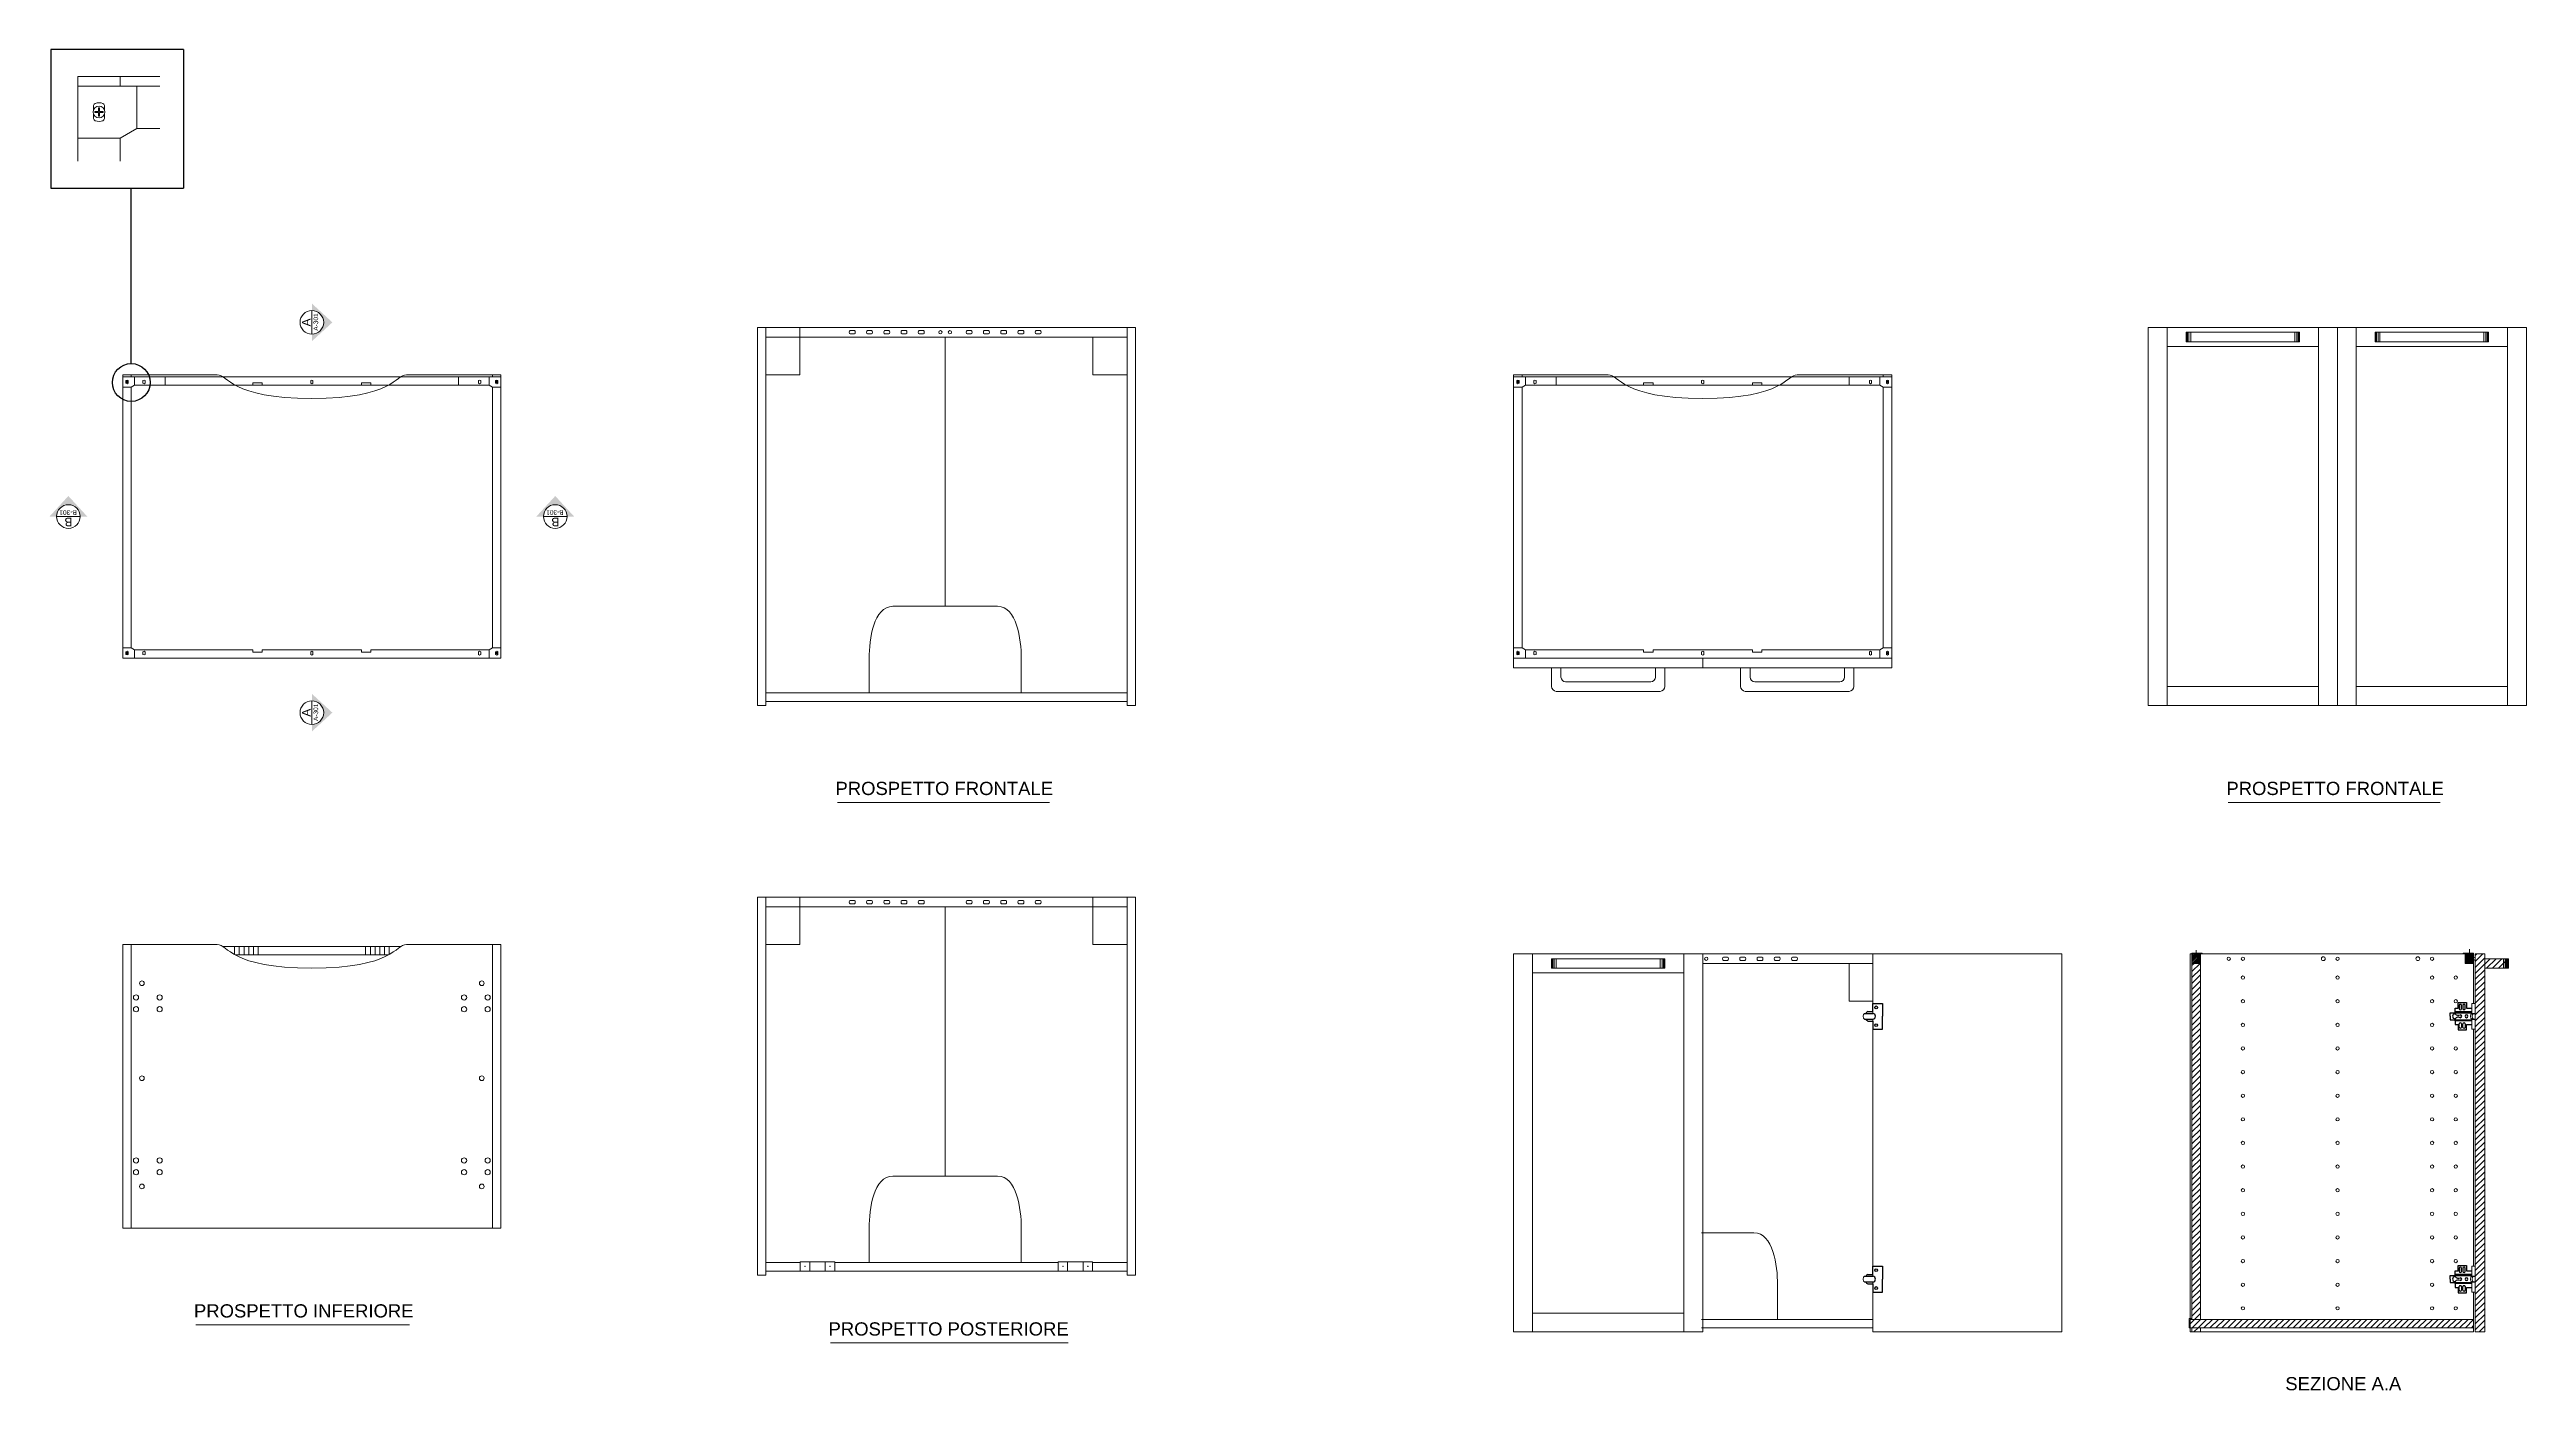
# Model space of a CAD drawing. Header units: millimetres. Extents: x 1472 to 2868, y 139 to 621.
# Drawn here: x 2344 to 2868, y 338 to 621 of the extents above; entities that cross this region are included whole.
import ezdxf
from ezdxf.enums import TextEntityAlignment as Align

# ---------------------------------------------------------------- set-up
doc = ezdxf.new("R2010")
doc.units = ezdxf.units.MM
doc.linetypes.add('CENTERX2', pattern=[4, 2.5, -0.5, 0.5, -0.5])
for name, color, linetype, lineweight in [('A-FURN', 8, 'Continuous', 18), ('ante', 9, 'Continuous', 18), ('G-ANNO-DIM', 3, 'Continuous', 18), ('maniglie', 5, 'Continuous', 18), ('meccanismi', 4, 'Continuous', 18), ('viti', 2, 'Continuous', 18)]:
    doc.layers.add(name, color=color, linetype=linetype, lineweight=lineweight)
doc.layers.add('ingrandimenti', color=6, linetype='Continuous')
doc.styles.add('ARIAL', font='arial.ttf')
doc.styles.add('underline', font='arial.ttf')
pattern_1 = [(225, (4701.11565, -2474.8769), (0.62861793, -0.62861793), [])]
pattern_2 = [(225, (4701.11565, -2474.87692), (0.170624866, -0.170624866), [])]

msp = doc.modelspace()

# ---------------------------------------------------------------- texts
at = {"layer": 'G-ANNO-DIM', "style": 'underline'}
for s, p in [('PROSPETTO FRONTALE', (2510.18, 463.68)), ('PROSPETTO FRONTALE', (2804.44, 463.68)), ('PROSPETTO INFERIORE', (2374.47, 353.1)), ('PROSPETTO POSTERIORE', (2508.72, 349.28)), ('SEZIONE A.A', (2816.91, 337.69))]:
    msp.add_text(s, height=2.7972, dxfattribs=at).set_placement(p)

# ---------------------------------------------------------------- blocks, each defined once
blk = doc.blocks.new('section plan')
h = blk.add_hatch(color=256)
h.dxf.hatch_style = 1
h.paths.add_polyline_path([(56.9, 0.3), (46.3, 0.3, -1), (10.7, 0.3), (0.1, 0.3), (28.5, -30.6)])
blk.add_line((46.3, 0.3), (10.7, 0.3))
blk.add_circle((28.5, 0.3), 17.8)
at = {"style": 'ARIAL'}
for tag, height, p in [('A', 13, (28.4, 8.6)), ('A-301', 7, (29, -5.7))]:
    blk.add_attdef(tag, text='', height=height, dxfattribs=at).set_placement(p, align=Align.MIDDLE_CENTER)
blk = doc.blocks.new('buchi')
at = {"layer": 'meccanismi'}
for p, q in [((2908.12, 1714.86), (2908.12, 1715.76)), ((2908.82, 1715.76), (2908.82, 1714.86))]:
    blk.add_line(p, q, dxfattribs=at)
for points in [[(2908.82, 1715.76), (2908.82, 1716), (2908.12, 1716), (2908.12, 1715.76)], [(2908.12, 1714.86), (2908.12, 1714.63), (2908.82, 1714.63), (2908.82, 1714.86)]]:
    blk.add_open_spline(points, degree=3, dxfattribs=at)

# ---------------------------------------------------------------- hatches: boundary and pattern name
at = {"layer": 'A-FURN'}
h = msp.add_hatch(dxfattribs=at)
h.set_pattern_fill('ANSI31', color=256, scale=0.28, angle=180)
h.set_pattern_definition(pattern_1)
h.paths.add_polyline_path([(2797.15, 428.04), (2797.15, 352.71), (2798.95, 352.71), (2798.95, 428.04)])
h = msp.add_hatch(dxfattribs=at)
h.set_pattern_fill('ANSI31', color=256, scale=0.28, angle=180)
h.set_pattern_definition(pattern_1)
h.paths.add_polyline_path([(2796.75, 352.71), (2796.75, 350.91), (2856.75, 350.91), (2856.75, 352.71)])
h = msp.add_hatch(dxfattribs=at)
h.set_pattern_fill('ANSI31', color=256, scale=0.28, angle=180)
h.set_pattern_definition(pattern_1)
h.paths.add_polyline_path([(2797.15, 350.91), (2797.15, 350.04), (2798.95, 350.04), (2798.95, 350.91)])
at = {"layer": 'ante'}
h = msp.add_hatch(dxfattribs=at)
h.set_pattern_fill('ANSI31', color=256, scale=0.28)
h.set_pattern_definition([(45, (-269.0865, -138.0032), (-0.62861793, 0.62861793), [])])
h.paths.add_polyline_path([(2859.1, 430.04), (2857.1, 430.04), (2857.1, 350.04), (2859.1, 350.04)])
at = {"layer": 'maniglie'}
h = msp.add_hatch(dxfattribs=at)
h.set_pattern_fill('ANSI31', color=256, scale=0.28)
h.set_pattern_definition([(45, (-274.0865, -138.0032), (-0.62861793, 0.62861793), [])])
h.paths.add_polyline_path([(2863.4, 429.04), (2863.1, 429.04), (2863.1, 427.04), (2863.3, 427.04), (2863.4, 427.04)])
h.paths.add_polyline_path([(2863.65, 429.04), (2863.4, 429.04), (2863.4, 427.04), (2863.65, 427.04)])
h.paths.add_polyline_path([(2863.85, 429.04), (2863.65, 429.04), (2863.65, 427.04), (2863.85, 427.04)])
h.paths.add_polyline_path([(2864, 429.04), (2863.85, 429.04), (2863.85, 427.04), (2864, 427.04)])
h.paths.add_polyline_path([(2864.1, 429.04), (2864, 429.04), (2864, 427.04), (2864.1, 427.04)])
h.paths.add_polyline_path([(2859.1, 429.04), (2859.1, 427.04), (2863.1, 427.04), (2863.1, 429.04)])
at = {"layer": 'meccanismi'}
h = msp.add_hatch(dxfattribs=at)
h.set_pattern_fill('ANSI31', color=256, scale=0.076, angle=180)
h.set_pattern_definition(pattern_2)
h.paths.add_polyline_path([(2797.15, 430.04), (2797.15, 428.04), (2798.95, 428.04), (2798.95, 430.04)])
h.paths.add_polyline_path([(2797.15, 430.24), (2797.15, 430.04), (2798.95, 430.04), (2799.35, 430.04), (2799.35, 430.24)])
h = msp.add_hatch(dxfattribs=at)
h.set_pattern_fill('ANSI31', color=256, scale=0.076, angle=180)
h.set_pattern_definition(pattern_2)
h.paths.add_polyline_path([(2854.95, 430.04), (2854.95, 428.04), (2856.75, 428.04), (2856.75, 430.04)])
h.paths.add_polyline_path([(2854.55, 430.24), (2854.55, 430.04), (2856.75, 430.04), (2856.75, 430.24)])

# ---------------------------------------------------------------- linework, layer by layer
at = {"color": 4}
for p, q in [((2729.66, 417.86), (2729.66, 419.59)), ((2729.66, 419.59), (2731.66, 419.59)), ((2731.66, 419.59), (2731.66, 416.85)), ((2727.87, 417.45), (2729.61, 417.45)), ((2727.87, 416.25), (2729.61, 416.25)), ((2728.56, 417.86), (2729.66, 417.86)), ((2728.56, 415.84), (2729.66, 415.84)), ((2729.66, 415.84), (2729.66, 414.11)), ((2729.66, 414.11), (2731.66, 414.11)), ((2731.66, 414.11), (2731.66, 416.85)), ((2851.75, 417.59), (2856.39, 417.59)), ((2851.75, 416.85), (2851.75, 417.59)), ((2851.75, 416.85), (2851.75, 416.11)), ((2851.75, 416.11), (2856.39, 416.11)), ((2856.39, 417.45), (2857.1, 417.45)), ((2856.39, 416.25), (2857.1, 416.25)), ((2727.87, 361.83), (2729.61, 361.83)), ((2728.56, 362.23), (2729.66, 362.23)), ((2729.66, 362.23), (2729.66, 363.97)), ((2729.66, 363.97), (2731.66, 363.97)), ((2731.66, 363.97), (2731.66, 361.22)), ((2851.75, 361.97), (2856.39, 361.97)), ((2851.75, 361.22), (2851.75, 361.97)), ((2856.39, 361.83), (2857.1, 361.83)), ((2727.87, 360.62), (2729.61, 360.62)), ((2728.56, 360.21), (2729.66, 360.21)), ((2729.66, 360.21), (2729.66, 358.48)), ((2729.66, 358.48), (2731.66, 358.48)), ((2731.66, 358.48), (2731.66, 361.22)), ((2851.75, 361.22), (2851.75, 360.48)), ((2851.75, 360.48), (2856.39, 360.48)), ((2856.39, 360.62), (2857.1, 360.62))]:
    msp.add_line(p, q, dxfattribs=at)
for points in [[(2853.46, 418.59), (2853.46, 419.75), (2855.22, 419.75), (2855.22, 418.59)], [(2852.81, 417.37), (2852.81, 418.59), (2853.46, 418.59)], [(2856.39, 417.8), (2852.81, 417.8), (2852.81, 417.37)], [(2852.81, 416.33), (2852.81, 415.11), (2853.46, 415.11)], [(2856.39, 415.9), (2852.81, 415.9), (2852.81, 416.33)], [(2853.46, 415.11), (2853.46, 413.95), (2855.22, 413.95), (2855.22, 415.11)], [(2853.69, 419.18), (2853.69, 418.43)], [(2853.69, 414.52), (2853.69, 415.27)], [(2854.16, 418.43), (2854.16, 419.18)], [(2854.16, 415.27), (2854.16, 414.52)], [(2854.48, 419.19), (2854.48, 418.44)], [(2854.48, 414.51), (2854.48, 415.26)], [(2854.95, 418.44), (2854.95, 419.19)], [(2854.95, 415.26), (2854.95, 414.51)], [(2855.22, 418.59), (2856.39, 418.59)], [(2855.22, 415.11), (2856.39, 415.11)], [(2852.81, 361.75), (2852.81, 362.96), (2853.46, 362.96)], [(2856.39, 362.18), (2852.81, 362.18), (2852.81, 361.75)], [(2853.46, 362.96), (2853.46, 364.13), (2855.22, 364.13), (2855.22, 362.96)], [(2853.69, 363.55), (2853.69, 362.8)], [(2854.16, 362.8), (2854.16, 363.55)], [(2854.48, 363.56), (2854.48, 362.81)], [(2854.95, 362.81), (2854.95, 363.56)], [(2855.22, 362.96), (2856.39, 362.96)], [(2852.81, 360.7), (2852.81, 359.48), (2853.46, 359.48)], [(2856.39, 360.27), (2852.81, 360.27), (2852.81, 360.7)], [(2853.46, 359.48), (2853.46, 358.32), (2855.22, 358.32), (2855.22, 359.48)], [(2853.69, 358.89), (2853.69, 359.64)], [(2854.16, 359.64), (2854.16, 358.89)], [(2854.48, 358.88), (2854.48, 359.64)], [(2854.95, 359.64), (2854.95, 358.88)], [(2855.22, 359.48), (2856.39, 359.48)]]:
    msp.add_lwpolyline(points, dxfattribs=at)
for centre in [(2730.35, 418.73), (2730.35, 414.97), (2730.35, 363.1), (2730.35, 359.34)]:
    msp.add_circle(centre, 0.3, dxfattribs=at)
for centre, radius, start, end in [((2853.93, 419.12), 0.244, 13.7815, 166.2185), ((2854.71, 419.13), 0.244, 13.7815, 166.2185), ((2729.19, 416.86), 1.18, 122.3859, 149.8981), ((2729.19, 416.84), 1.18, 210.1019, 237.6141), ((2729.61, 416.85), 0.602, 270, 90), ((2852.81, 416.85), 0.523, 90, 180), ((2852.81, 416.85), 0.523, 180, 270), ((2853.51, 417.96), 0.908, 219.9653, 297.4089), ((2853.51, 415.74), 0.908, 62.5911, 140.0347), ((2853.93, 418.49), 0.244, 193.7815, 346.2185), ((2853.93, 415.21), 0.244, 13.7815, 166.2185), ((2853.93, 414.58), 0.244, 193.7815, 346.2185), ((2853.92, 416.85), 0.3, 0, 90), ((2853.92, 416.85), 0.3, 270, 0), ((2854.71, 418.5), 0.244, 193.7815, 346.2185), ((2854.71, 415.2), 0.244, 13.7815, 166.2185), ((2854.71, 414.57), 0.244, 193.7815, 346.2185), ((2855.25, 416.85), 0.3, 0, 180), ((2855.25, 416.85), 0.3, 0, 180), ((2855.25, 416.85), 0.3, 180, 0), ((2855.25, 416.85), 0.3, 180, 0), ((2729.19, 361.23), 1.18, 122.3859, 149.8981), ((2729.61, 361.22), 0.602, 270, 90), ((2852.81, 361.22), 0.523, 90, 180), ((2853.51, 362.33), 0.908, 219.9653, 297.4089), ((2853.93, 363.5), 0.244, 13.7815, 166.2185), ((2853.93, 362.86), 0.244, 193.7815, 346.2185), ((2854.71, 363.5), 0.244, 13.7815, 166.2185), ((2854.71, 362.87), 0.244, 193.7815, 346.2185), ((2729.19, 361.21), 1.18, 210.1019, 237.6141), ((2852.81, 361.22), 0.523, 180, 270), ((2853.51, 360.12), 0.908, 62.5911, 140.0347), ((2853.93, 359.59), 0.244, 13.7815, 166.2185), ((2853.93, 358.95), 0.244, 193.7815, 346.2185), ((2853.92, 361.22), 0.3, 0, 90), ((2853.92, 361.22), 0.3, 270, 0), ((2854.71, 359.58), 0.244, 13.7815, 166.2185), ((2854.71, 358.94), 0.244, 193.7815, 346.2185), ((2855.25, 361.22), 0.3, 0, 180), ((2855.25, 361.22), 0.3, 0, 180), ((2855.25, 361.22), 0.3, 180, 0), ((2855.25, 361.22), 0.3, 180, 0)]:
    msp.add_arc(centre, radius, start, end, dxfattribs=at)
at = {"layer": 'A-FURN'}
for p, q in [((2349.88, 615.74), (2349.88, 597.86)), ((2358.88, 615.74), (2349.88, 615.74)), ((2358.88, 615.74), (2367.27, 615.74)), ((2358.88, 613.74), (2358.88, 615.74)), ((2367.27, 613.74), (2358.88, 613.74)), ((2358.88, 597.86), (2358.88, 602.74)), ((2367.27, 604.74), (2362.38, 604.74)), ((2493.66, 562.62), (2493.66, 482.62)), ((2495.46, 482.62), (2495.46, 562.62)), ((2502.66, 562.62), (2502.66, 552.62)), ((2571.86, 482.62), (2571.86, 562.62)), ((2573.66, 482.62), (2573.66, 562.62)), ((2787.92, 562.62), (2787.92, 482.62)), ((2867.92, 482.62), (2867.92, 562.62)), ((2359.41, 552.62), (2359.41, 492.62)), ((2361.21, 552.62), (2359.41, 552.62)), ((2361.21, 552.62), (2379.41, 552.62)), ((2361.21, 552.22), (2361.21, 552.62)), ((2380.55, 552.22), (2361.21, 552.22)), ((2383.21, 550.42), (2361.91, 550.42)), ((2436.91, 550.42), (2415.61, 550.42)), ((2437.61, 552.22), (2418.26, 552.22)), ((2419.41, 552.62), (2437.61, 552.62)), ((2439.41, 552.62), (2437.61, 552.62)), ((2437.61, 552.22), (2437.61, 552.62)), ((2439.41, 492.62), (2439.41, 552.62)), ((2502.66, 552.62), (2495.46, 552.62)), ((2653.66, 552.62), (2653.66, 492.62)), ((2655.46, 552.62), (2653.66, 552.62)), ((2655.46, 552.62), (2673.66, 552.62)), ((2655.46, 552.22), (2655.46, 552.62)), ((2674.81, 552.22), (2655.46, 552.22)), ((2677.46, 550.42), (2656.16, 550.42)), ((2731.16, 550.42), (2709.86, 550.42)), ((2731.86, 552.22), (2712.52, 552.22)), ((2713.66, 552.62), (2731.86, 552.62)), ((2731.86, 552.22), (2731.86, 552.62)), ((2733.66, 552.62), (2731.86, 552.62)), ((2733.66, 492.62), (2733.66, 552.62)), ((2361.21, 494.82), (2361.21, 550.02)), ((2437.61, 494.82), (2437.61, 550.02)), ((2655.46, 494.82), (2655.46, 550.02)), ((2731.86, 494.82), (2731.86, 550.02)), ((2522.32, 503.62), (2544.49, 503.62)), ((2437.61, 492.62), (2361.41, 492.62)), ((2517.32, 485.29), (2517.32, 492.62)), ((2549.49, 492.62), (2549.49, 485.29)), ((2731.86, 492.62), (2655.66, 492.62)), ((2493.66, 482.62), (2495.46, 482.62)), ((2495.46, 485.29), (2571.86, 485.29)), ((2495.46, 485.29), (2517.32, 485.29)), ((2571.86, 483.49), (2495.46, 483.49)), ((2571.86, 482.62), (2571.86, 482.82)), ((2571.86, 482.62), (2573.66, 482.62)), ((2573.66, 482.62), (2571.86, 482.62)), ((2493.66, 442.04), (2493.66, 362.04)), ((2495.46, 362.04), (2495.46, 442.04)), ((2502.66, 442.04), (2502.66, 432.04)), ((2571.86, 362.04), (2571.86, 442.04)), ((2573.66, 362.04), (2573.66, 442.04)), ((2359.41, 372.04), (2359.41, 432.04)), ((2361.21, 432.04), (2379.41, 432.04)), ((2361.21, 372.04), (2361.21, 432.04)), ((2418.26, 431.64), (2380.55, 431.64)), ((2415.61, 429.84), (2383.21, 429.84)), ((2419.41, 432.04), (2437.61, 432.04)), ((2437.61, 372.04), (2437.61, 432.04)), ((2437.61, 372.04), (2437.61, 432.04)), ((2502.66, 432.04), (2495.46, 432.04)), ((2653.66, 430.04), (2653.66, 350.04)), ((2796.75, 430.04), (2797.15, 430.04)), ((2797.15, 430.04), (2797.15, 352.71)), ((2798.95, 352.71), (2798.95, 430.04)), ((2522.32, 383.04), (2544.49, 383.04)), ((2517.32, 364.71), (2517.32, 372.04)), ((2549.49, 372.04), (2549.49, 364.71)), ((2693.4, 371.04), (2704.49, 371.04)), ((2798.95, 370.84), (2798.95, 359.84)), ((2493.66, 362.04), (2495.46, 362.04)), ((2495.46, 364.71), (2502.75, 364.71)), ((2495.46, 364.71), (2502.75, 364.71)), ((2571.86, 362.91), (2495.46, 362.91)), ((2510.03, 364.71), (2557.3, 364.71)), ((2510.03, 364.71), (2517.32, 364.71)), ((2549.49, 364.71), (2557.3, 364.71)), ((2564.58, 364.71), (2571.86, 364.71)), ((2564.58, 364.71), (2571.86, 364.71)), ((2571.86, 362.04), (2571.86, 362.24)), ((2571.86, 362.04), (2573.66, 362.04)), ((2573.66, 362.04), (2571.86, 362.04)), ((2709.49, 360.04), (2709.49, 352.71)), ((2693.4, 352.71), (2729.66, 352.71)), ((2796.75, 352.71), (2856.75, 352.71)), ((2653.66, 350.04), (2655.46, 350.04)), ((2729.66, 350.91), (2693.4, 350.91)), ((2796.75, 350.04), (2796.75, 350.91)), ((2797.15, 350.91), (2797.15, 350.04)), ((2798.95, 350.04), (2798.95, 350.91))]:
    msp.add_line(p, q, dxfattribs=at)
for points in [[(2358.88, 613.74), (2358.88, 615.74)], [(2358.88, 597.86), (2358.88, 602.74)], [(2571.86, 562.62), (2571.86, 560.62)], [(2522.32, 503.62), (2533.4, 503.62), (2533.4, 560.62)], [(2564.66, 560.62), (2564.66, 552.62), (2571.86, 552.62)], [(2361.21, 552.22), (2361.21, 552.62)], [(2437.61, 552.22), (2437.61, 552.62)], [(2495.46, 484.62), (2495.46, 552.62)], [(2571.86, 484.62), (2571.86, 552.62)], [(2655.46, 552.22), (2655.46, 552.62)], [(2731.86, 552.22), (2731.86, 552.62)], [(2361.21, 494.82), (2361.21, 550.02)], [(2437.61, 494.82), (2437.61, 550.02)], [(2655.46, 494.82), (2655.46, 550.02)], [(2731.86, 494.82), (2731.86, 550.02)], [(2359.41, 492.62), (2361.21, 492.62)], [(2437.61, 492.62), (2361.21, 492.62)], [(2439.41, 492.62), (2437.61, 492.62)], [(2653.66, 492.62), (2655.46, 492.62)], [(2731.86, 492.62), (2655.46, 492.62)], [(2733.66, 492.62), (2731.86, 492.62)], [(2564.66, 442.04), (2564.66, 432.04), (2571.86, 432.04)], [(2571.86, 442.04), (2571.86, 440.04)], [(2522.32, 383.04), (2533.4, 383.04), (2533.4, 440.04)], [(2359.41, 372.04), (2361.21, 372.04), (2361.21, 432.04), (2359.41, 432.04)], [(2361.21, 429.84), (2361.21, 431.64)], [(2383.06, 431.64), (2383.06, 429.92)], [(2384.06, 429.82), (2384.06, 431.64)], [(2385.06, 431.64), (2385.06, 429.84)], [(2386.06, 429.84), (2386.06, 431.64)], [(2387.06, 431.64), (2387.06, 429.84)], [(2388.06, 431.64), (2388.06, 429.84)], [(2410.79, 431.66), (2410.79, 429.86)], [(2411.79, 431.66), (2411.79, 429.86)], [(2412.79, 429.86), (2412.79, 431.66)], [(2413.79, 431.66), (2413.79, 429.86)], [(2414.79, 429.84), (2414.79, 431.66)], [(2415.79, 431.66), (2415.79, 429.94)], [(2437.61, 372.04), (2439.41, 372.04), (2439.41, 432.04), (2437.61, 432.04)], [(2437.61, 429.84), (2437.61, 431.64)], [(2495.46, 364.04), (2495.46, 432.04)], [(2571.86, 364.04), (2571.86, 432.04)], [(2856.75, 430.04), (2796.75, 430.04), (2796.75, 352.91)], [(2856.75, 419.59), (2856.75, 430.04)], [(2724.66, 428.04), (2724.66, 420.04), (2729.66, 420.04)], [(2856.75, 363.97), (2856.75, 414.11)], [(2437.61, 372.04), (2437.61, 372.87)], [(2437.61, 372.04), (2361.21, 372.04)], [(2495.46, 364.71), (2502.75, 364.71), (2502.75, 362.91)], [(2796.75, 350.04), (2856.75, 350.04), (2856.75, 358.48)], [(2856.75, 360.62), (2856.75, 360.62)], [(2796.75, 352.71), (2796.75, 350.91), (2856.75, 350.91), (2856.75, 352.71)], [(2797.15, 350.04), (2798.95, 350.04)]]:
    msp.add_lwpolyline(points, dxfattribs=at)
for centre, radius in [((2804.95, 429.04), 0.35), ((2807.95, 429.04), 0.35), ((2807.95, 425.04), 0.35), ((2824.95, 429.04), 0.4), ((2827.95, 429.04), 0.35), ((2827.95, 425.04), 0.35), ((2844.95, 429.04), 0.4), ((2847.95, 429.04), 0.35), ((2847.95, 425.04), 0.35), ((2852.95, 425.04), 0.35), ((2362.21, 420.84), 0.552), ((2363.46, 423.84), 0.5), ((2367.21, 420.84), 0.552), ((2431.61, 420.84), 0.552), ((2435.36, 423.84), 0.5), ((2436.61, 420.84), 0.552), ((2807.95, 420.04), 0.35), ((2827.95, 420.04), 0.35), ((2847.95, 420.04), 0.35), ((2852.95, 420.04), 0.35), ((2362.21, 418.34), 0.552), ((2367.21, 418.34), 0.552), ((2431.61, 418.34), 0.552), ((2436.61, 418.34), 0.552), ((2807.95, 415.04), 0.35), ((2827.95, 415.04), 0.35), ((2847.95, 415.04), 0.35), ((2807.95, 410.04), 0.35), ((2827.95, 410.04), 0.35), ((2847.95, 410.04), 0.35), ((2852.95, 410.04), 0.35), ((2363.46, 403.74), 0.5), ((2435.36, 403.74), 0.5), ((2807.95, 405.04), 0.35), ((2827.95, 405.04), 0.35), ((2847.95, 405.04), 0.35), ((2852.95, 405.04), 0.35), ((2807.95, 400.04), 0.35), ((2827.95, 400.04), 0.35), ((2847.95, 400.04), 0.35), ((2852.95, 400.04), 0.35), ((2807.95, 395.04), 0.35), ((2827.95, 395.04), 0.35), ((2847.95, 395.04), 0.35), ((2852.95, 395.04), 0.35), ((2807.95, 390.04), 0.35), ((2827.95, 390.04), 0.35), ((2847.95, 390.04), 0.35), ((2852.95, 390.04), 0.35), ((2362.21, 386.34), 0.552), ((2362.21, 383.84), 0.552), ((2367.21, 386.34), 0.552), ((2367.21, 383.84), 0.552), ((2431.61, 386.34), 0.552), ((2431.61, 383.84), 0.552), ((2436.61, 386.34), 0.552), ((2436.61, 383.84), 0.552), ((2807.95, 385.04), 0.35), ((2827.95, 385.04), 0.35), ((2847.95, 385.04), 0.35), ((2852.95, 385.04), 0.35), ((2363.46, 380.84), 0.5), ((2435.36, 380.84), 0.5), ((2807.95, 380.04), 0.35), ((2827.95, 380.04), 0.35), ((2847.95, 380.04), 0.35), ((2852.95, 380.04), 0.35), ((2807.95, 375.04), 0.35), ((2827.95, 375.04), 0.35), ((2847.95, 375.04), 0.35), ((2852.95, 375.04), 0.35), ((2807.95, 370.04), 0.35), ((2827.95, 370.04), 0.35), ((2847.95, 370.04), 0.35), ((2852.95, 370.04), 0.35), ((2807.95, 365.04), 0.35), ((2827.95, 365.04), 0.35), ((2847.95, 365.04), 0.35), ((2852.95, 365.04), 0.35), ((2807.95, 360.04), 0.35), ((2827.95, 360.04), 0.35), ((2847.95, 360.04), 0.35), ((2807.95, 355.04), 0.35), ((2827.95, 355.04), 0.35), ((2847.95, 355.04), 0.35), ((2852.95, 355.04), 0.35)]:
    msp.add_circle(centre, radius, dxfattribs=at)
for points in [[(2379.41, 552.62), (2381.76, 552.62), (2382.05, 547.62), (2399.4, 547.62)], [(2673.66, 552.62), (2676.02, 552.62), (2676.31, 547.62), (2693.66, 547.62)], [(2522.32, 503.62), (2518.29, 503.62), (2517.32, 496.65), (2517.32, 492.62)], [(2544.49, 503.62), (2548.52, 503.62), (2549.49, 496.65), (2549.49, 492.62)], [(2379.41, 432.04), (2381.76, 432.04), (2382.05, 427.04), (2399.4, 427.04)], [(2522.32, 383.04), (2518.29, 383.04), (2517.32, 376.06), (2517.32, 372.04)], [(2544.49, 383.04), (2548.52, 383.04), (2549.49, 376.06), (2549.49, 372.04)], [(2704.49, 371.04), (2708.52, 371.04), (2709.49, 364.06), (2709.49, 360.04)]]:
    msp.add_open_spline(points, degree=3, dxfattribs=at)
for points in [[(2399.41, 547.62), (2416.76, 547.62), (2417.05, 552.62), (2419.41, 552.62), (2419.41, 552.62), (2419.41, 552.62), (2419.41, 552.62), (2419.41, 552.62), (2419.41, 552.62), (2419.41, 552.62)], [(2693.66, 547.62), (2711.02, 547.62), (2711.31, 552.62), (2713.66, 552.62), (2713.66, 552.62), (2713.66, 552.62), (2713.66, 552.62), (2713.66, 552.62), (2713.66, 552.62), (2713.66, 552.62)], [(2399.41, 427.04), (2416.76, 427.04), (2417.05, 432.04), (2419.41, 432.04), (2419.41, 432.04), (2419.41, 432.04), (2419.41, 432.04), (2419.41, 432.04), (2419.41, 432.04), (2419.41, 432.04)]]:
    msp.add_open_spline(points, degree=3, knots=[0, 0, 0, 0, 7.071068, 7.071068, 7.071068, 7.071074, 7.071074, 7.071074, 7.071154, 7.071154, 7.071154, 7.071154], dxfattribs=at)
at = {"layer": 'ante'}
for points in [[(2787.92, 482.62), (2827.92, 482.62), (2827.92, 562.62), (2787.92, 562.62), (2787.92, 482.62)], [(2791.92, 482.62), (2791.92, 562.62)], [(2827.92, 562.62), (2823.92, 562.62)], [(2823.92, 562.62), (2823.92, 482.62)], [(2827.92, 482.62), (2867.92, 482.62), (2867.92, 562.62), (2827.92, 562.62), (2827.92, 482.62)], [(2831.92, 482.62), (2831.92, 562.62)], [(2867.92, 562.62), (2863.92, 562.62)], [(2863.92, 562.62), (2863.92, 482.62)], [(2823.92, 558.62), (2791.92, 558.62)], [(2863.92, 558.62), (2831.92, 558.62)], [(2653.66, 490.62), (2733.66, 490.62), (2733.66, 492.62), (2653.66, 492.62), (2653.66, 490.62)], [(2693.66, 490.62), (2693.66, 492.62)], [(2823.92, 486.62), (2791.92, 486.62)], [(2863.92, 486.62), (2831.92, 486.62)], [(2653.66, 350.04), (2693.66, 350.04), (2693.66, 430.04), (2653.66, 430.04), (2653.66, 350.04)], [(2657.66, 350.04), (2657.66, 430.04)], [(2693.66, 430.04), (2689.66, 430.04)], [(2689.66, 430.04), (2689.66, 350.04)], [(2729.66, 350.04), (2769.66, 350.04), (2769.66, 430.04), (2729.66, 430.04)], [(2729.66, 430.04), (2729.66, 417.45)], [(2769.66, 430.04), (2765.66, 430.04)], [(2859.1, 430.04), (2859.1, 350.04), (2857.1, 350.04), (2857.1, 430.04), (2859.1, 430.04)], [(2689.66, 426.04), (2657.66, 426.04)], [(2729.66, 416.25), (2729.66, 361.82)], [(2729.66, 360.62), (2729.66, 350.04)], [(2689.66, 354.04), (2657.66, 354.04)]]:
    msp.add_lwpolyline(points, dxfattribs=at)
at = {"layer": 'G-ANNO-DIM'}
for p, q in [((2510.58, 462.11), (2555.45, 462.11)), ((2804.84, 462.11), (2849.7, 462.11)), ((2374.86, 351.53), (2420.07, 351.53)), ((2509.12, 347.71), (2559.39, 347.71))]:
    msp.add_line(p, q, dxfattribs=at)
at = {"layer": 'ingrandimenti'}
for points in [[(2344.16, 621.47), (2344.16, 592.13), (2372.22, 592.13)], [(2372.22, 621.47), (2344.16, 621.47)], [(2372.22, 621.47), (2372.22, 592.13)], [(2361.21, 554.99), (2361.21, 592.13)]]:
    msp.add_lwpolyline(points, dxfattribs=at)
msp.add_circle((2361.21, 550.99), 4, dxfattribs=at)
at = {"layer": 'maniglie'}
for p, q in [((2795.92, 561.62), (2819.92, 561.62)), ((2795.92, 561.62), (2795.92, 559.62)), ((2795.92, 561.62), (2796.92, 561.62)), ((2795.92, 561.62), (2796.02, 561.62)), ((2796.02, 561.62), (2796.02, 559.62)), ((2796.22, 559.62), (2796.22, 561.62)), ((2796.52, 559.62), (2796.52, 561.62)), ((2796.92, 559.62), (2796.92, 561.62)), ((2818.92, 559.62), (2818.92, 561.62)), ((2819.32, 559.62), (2819.32, 561.62)), ((2819.62, 559.62), (2819.62, 561.62)), ((2819.82, 561.62), (2819.82, 559.62)), ((2819.92, 561.62), (2819.92, 559.62)), ((2835.92, 561.62), (2859.92, 561.62)), ((2835.92, 561.62), (2835.92, 559.62)), ((2835.92, 561.62), (2836.92, 561.62)), ((2835.92, 561.62), (2836.02, 561.62)), ((2836.02, 561.62), (2836.02, 559.62)), ((2836.22, 559.62), (2836.22, 561.62)), ((2836.52, 559.62), (2836.52, 561.62)), ((2836.92, 559.62), (2836.92, 561.62)), ((2858.92, 559.62), (2858.92, 561.62)), ((2859.92, 561.62), (2858.92, 561.62)), ((2859.32, 559.62), (2859.32, 561.62)), ((2859.62, 559.62), (2859.62, 561.62)), ((2859.92, 561.62), (2859.82, 561.62)), ((2859.82, 561.62), (2859.82, 559.62)), ((2859.92, 561.62), (2859.92, 559.62)), ((2795.92, 559.62), (2796.92, 559.62)), ((2796.22, 559.62), (2796.52, 559.62)), ((2819.92, 559.62), (2818.92, 559.62)), ((2819.62, 559.62), (2819.32, 559.62)), ((2835.92, 559.62), (2836.92, 559.62)), ((2836.22, 559.62), (2836.52, 559.62)), ((2859.92, 559.62), (2858.92, 559.62)), ((2859.62, 559.62), (2859.32, 559.62)), ((2661.66, 490.62), (2661.66, 486.62)), ((2663.66, 490.62), (2661.66, 490.62)), ((2663.66, 488.62), (2663.66, 490.62)), ((2682.66, 487.62), (2664.66, 487.62)), ((2685.66, 490.62), (2683.66, 490.62)), ((2683.66, 490.62), (2683.66, 488.62)), ((2685.66, 486.62), (2685.66, 490.62)), ((2701.66, 490.62), (2701.66, 486.62)), ((2703.66, 490.62), (2701.66, 490.62)), ((2703.66, 488.62), (2703.66, 490.62)), ((2722.66, 487.62), (2704.66, 487.62)), ((2723.66, 490.62), (2723.66, 488.62)), ((2725.66, 490.62), (2723.66, 490.62)), ((2725.66, 486.62), (2725.66, 490.62)), ((2662.66, 485.62), (2684.66, 485.62)), ((2702.66, 485.62), (2724.66, 485.62)), ((2661.66, 429.04), (2685.66, 429.04)), ((2661.66, 429.04), (2661.66, 427.04)), ((2661.66, 429.04), (2662.66, 429.04)), ((2661.66, 429.04), (2661.76, 429.04)), ((2661.76, 429.04), (2661.76, 427.04)), ((2661.96, 427.04), (2661.96, 429.04)), ((2662.26, 427.04), (2662.26, 429.04)), ((2662.66, 427.04), (2662.66, 429.04)), ((2684.66, 427.04), (2684.66, 429.04)), ((2685.06, 427.04), (2685.06, 429.04)), ((2685.36, 427.04), (2685.36, 429.04)), ((2685.56, 429.04), (2685.56, 427.04)), ((2685.66, 429.04), (2685.66, 427.04)), ((2863.1, 427.04), (2863.1, 429.04)), ((2863.1, 427.04), (2863.3, 427.04)), ((2863.4, 427.04), (2863.4, 429.04)), ((2863.65, 429.04), (2863.65, 427.04)), ((2863.85, 427.04), (2863.85, 429.04)), ((2864, 429.04), (2864, 427.04)), ((2864.1, 429.04), (2864.1, 427.04))]:
    msp.add_line(p, q, dxfattribs=at)
for points in [[(2796.92, 561.62), (2796.92, 559.62)], [(2796.92, 561.62), (2796.92, 559.62)], [(2796.92, 561.62), (2796.92, 559.62)], [(2836.92, 561.62), (2836.92, 559.62)], [(2836.92, 561.62), (2836.92, 559.62)], [(2836.92, 561.62), (2836.92, 559.62)], [(2819.92, 559.62), (2795.92, 559.62)], [(2859.92, 559.62), (2835.92, 559.62)], [(2859.1, 429.04), (2859.1, 430.04)], [(2685.66, 427.04), (2661.66, 427.04)], [(2662.66, 429.04), (2662.66, 427.04)], [(2662.66, 429.04), (2662.66, 427.04)], [(2662.66, 429.04), (2662.66, 427.04)], [(2864.1, 429.04), (2864.1, 427.04), (2859.1, 427.04)], [(2859.1, 429.04), (2864.1, 429.04)], [(2859.1, 429.04), (2859.1, 427.04)], [(2864.1, 427.04), (2864.1, 429.04)]]:
    msp.add_lwpolyline(points, dxfattribs=at)
for points in [[(2664.66, 487.62), (2664.19, 487.62), (2663.66, 488.15), (2663.66, 488.62)], [(2682.66, 487.62), (2683.14, 487.62), (2683.66, 488.15), (2683.66, 488.62)], [(2704.66, 487.62), (2704.19, 487.62), (2703.66, 488.15), (2703.66, 488.62)], [(2722.66, 487.62), (2723.14, 487.62), (2723.66, 488.15), (2723.66, 488.62)], [(2662.66, 485.62), (2662.19, 485.62), (2661.66, 486.15), (2661.66, 486.62)], [(2684.66, 485.62), (2685.14, 485.62), (2685.66, 486.15), (2685.66, 486.62)], [(2702.66, 485.62), (2702.19, 485.62), (2701.66, 486.15), (2701.66, 486.62)], [(2724.66, 485.62), (2725.14, 485.62), (2725.66, 486.15), (2725.66, 486.62)]]:
    msp.add_open_spline(points, degree=3, dxfattribs=at)
at = {"layer": 'meccanismi'}
for p, q in [((2349.88, 613.74), (2349.88, 602.74)), ((2349.88, 613.74), (2367.27, 613.74)), ((2358.88, 613.74), (2367.27, 613.74)), ((2353.23, 608.73), (2353.23, 609.65)), ((2355.53, 608.73), (2355.53, 609.65)), ((2349.88, 602.74), (2358.88, 602.74)), ((2353.23, 606.84), (2353.23, 607.75)), ((2355.53, 606.84), (2355.53, 607.75)), ((2362.38, 604.74), (2358.88, 602.74)), ((2573.66, 562.62), (2493.66, 562.62)), ((2359.41, 552.22), (2359.41, 550.02)), ((2359.41, 552.22), (2399.41, 552.22)), ((2360.08, 550.84), (2360.08, 551.4)), ((2360.54, 550.84), (2360.54, 551.4)), ((2361.21, 552.22), (2437.61, 552.22)), ((2361.91, 550.42), (2361.21, 550.02)), ((2363.68, 550.84), (2363.68, 551.4)), ((2364.14, 550.84), (2364.14, 551.4)), ((2368.41, 550.42), (2368.41, 552.22)), ((2388.91, 550.42), (2388.91, 550.92)), ((2388.91, 550.42), (2399.41, 550.42)), ((2399.18, 550.83), (2399.18, 551.4)), ((2439.41, 552.22), (2399.41, 552.22)), ((2409.91, 550.42), (2399.41, 550.42)), ((2399.64, 550.83), (2399.64, 551.4)), ((2409.91, 550.42), (2409.91, 550.92)), ((2430.41, 550.42), (2430.41, 552.22)), ((2434.68, 550.83), (2434.68, 551.4)), ((2435.14, 550.83), (2435.14, 551.4)), ((2436.91, 550.42), (2437.61, 550.02)), ((2438.28, 550.83), (2438.28, 551.4)), ((2438.74, 550.83), (2438.74, 551.4)), ((2439.41, 552.22), (2439.41, 550.02)), ((2653.66, 552.22), (2653.66, 550.02)), ((2653.66, 552.22), (2693.66, 552.22)), ((2654.33, 550.84), (2654.33, 551.4)), ((2654.79, 550.84), (2654.79, 551.4)), ((2655.46, 552.22), (2731.86, 552.22)), ((2656.16, 550.42), (2655.46, 550.02)), ((2657.93, 550.84), (2657.93, 551.4)), ((2658.39, 550.84), (2658.39, 551.4)), ((2662.66, 550.42), (2662.66, 552.22)), ((2683.16, 550.42), (2683.16, 550.92)), ((2683.16, 550.42), (2693.66, 550.42)), ((2693.43, 550.83), (2693.43, 551.4)), ((2733.66, 552.22), (2693.66, 552.22)), ((2704.16, 550.42), (2693.66, 550.42)), ((2693.89, 550.83), (2693.89, 551.4)), ((2704.16, 550.42), (2704.16, 550.92)), ((2724.66, 550.42), (2724.66, 552.22)), ((2728.93, 550.83), (2728.93, 551.4)), ((2729.39, 550.83), (2729.39, 551.4)), ((2731.16, 550.42), (2731.86, 550.02)), ((2732.53, 550.83), (2732.53, 551.4)), ((2732.99, 550.83), (2732.99, 551.4)), ((2733.66, 552.22), (2733.66, 550.02)), ((2359.41, 550.02), (2361.21, 550.02)), ((2439.41, 550.02), (2437.61, 550.02)), ((2653.66, 550.02), (2655.46, 550.02)), ((2733.66, 550.02), (2731.86, 550.02)), ((2359.41, 492.62), (2359.41, 494.82)), ((2359.41, 494.82), (2361.21, 494.82)), ((2359.41, 492.62), (2399.41, 492.62)), ((2360.08, 493.44), (2360.08, 494)), ((2360.54, 493.44), (2360.54, 494)), ((2361.91, 494.42), (2361.21, 494.82)), ((2363.68, 493.44), (2363.68, 494)), ((2364.14, 493.44), (2364.14, 494)), ((2388.91, 494.42), (2388.91, 493.92)), ((2388.91, 494.42), (2399.41, 494.42)), ((2399.18, 493.43), (2399.18, 494)), ((2409.91, 494.42), (2399.41, 494.42)), ((2439.41, 492.62), (2399.41, 492.62)), ((2399.64, 493.43), (2399.64, 494)), ((2409.91, 494.42), (2409.91, 493.92)), ((2434.68, 493.43), (2434.68, 494)), ((2435.14, 493.43), (2435.14, 494)), ((2436.91, 494.42), (2437.61, 494.82)), ((2439.41, 494.82), (2437.61, 494.82)), ((2438.28, 493.43), (2438.28, 494)), ((2438.74, 493.43), (2438.74, 494)), ((2439.41, 492.62), (2439.41, 494.82)), ((2653.66, 492.62), (2653.66, 494.82)), ((2653.66, 494.82), (2655.46, 494.82)), ((2653.66, 492.62), (2693.66, 492.62)), ((2654.33, 493.44), (2654.33, 494)), ((2654.79, 493.44), (2654.79, 494)), ((2656.16, 494.42), (2655.46, 494.82)), ((2657.93, 493.44), (2657.93, 494)), ((2658.39, 493.44), (2658.39, 494)), ((2683.16, 494.42), (2683.16, 493.92)), ((2683.16, 494.42), (2693.66, 494.42)), ((2693.43, 493.43), (2693.43, 494)), ((2704.16, 494.42), (2693.66, 494.42)), ((2733.66, 492.62), (2693.66, 492.62)), ((2693.89, 493.43), (2693.89, 494)), ((2704.16, 494.42), (2704.16, 493.92)), ((2728.93, 493.43), (2728.93, 494)), ((2729.39, 493.43), (2729.39, 494)), ((2731.16, 494.42), (2731.86, 494.82)), ((2733.66, 494.82), (2731.86, 494.82)), ((2732.53, 493.43), (2732.53, 494)), ((2732.99, 493.43), (2732.99, 494)), ((2733.66, 492.62), (2733.66, 494.82)), ((2573.66, 442.04), (2493.66, 442.04)), ((2729.66, 430.04), (2693.4, 430.04)), ((2857.1, 419.59), (2856.39, 419.59)), ((2856.39, 419.59), (2856.39, 417.45)), ((2857.1, 414.11), (2857.1, 419.59)), ((2856.39, 416.25), (2856.39, 414.11)), ((2856.39, 414.11), (2857.1, 414.11)), ((2502.75, 364.91), (2510.03, 364.91)), ((2502.75, 362.91), (2502.75, 364.91)), ((2510.03, 362.91), (2502.75, 362.91)), ((2504.75, 364.91), (2504.75, 362.91)), ((2508.03, 364.91), (2508.03, 362.91)), ((2510.03, 364.91), (2510.03, 362.91)), ((2557.3, 364.91), (2564.58, 364.91)), ((2557.3, 362.91), (2557.3, 364.91)), ((2564.58, 362.91), (2557.3, 362.91)), ((2559.3, 364.91), (2559.3, 362.91)), ((2562.58, 364.91), (2562.58, 362.91)), ((2564.58, 364.91), (2564.58, 362.91)), ((2857.1, 363.97), (2856.39, 363.97)), ((2856.39, 363.97), (2856.39, 361.83)), ((2857.1, 358.48), (2857.1, 363.97)), ((2856.39, 360.62), (2856.39, 358.48)), ((2856.39, 358.48), (2857.1, 358.48)), ((2796.55, 352.91), (2797.15, 352.91)), ((2797.15, 352.71), (2797.15, 352.91))]:
    msp.add_line(p, q, dxfattribs=at)
for points in [[(2362.38, 613.74), (2362.38, 604.74), (2367.27, 604.74)], [(2362.38, 604.74), (2367.27, 604.74)], [(2495.46, 562.62), (2495.46, 560.62), (2571.86, 560.62)], [(2361.91, 552.22), (2361.91, 550.42), (2386.91, 550.42)], [(2361.91, 550.42), (2415.61, 550.42)], [(2388.91, 550.92), (2386.91, 550.92), (2386.91, 550.42)], [(2409.91, 550.92), (2411.91, 550.92), (2411.91, 550.42)], [(2436.91, 550.42), (2411.91, 550.42)], [(2436.91, 550.42), (2436.91, 552.22)], [(2656.16, 552.22), (2656.16, 550.42), (2681.16, 550.42)], [(2656.16, 550.42), (2709.86, 550.42)], [(2683.16, 550.92), (2681.16, 550.92), (2681.16, 550.42)], [(2704.16, 550.92), (2706.16, 550.92), (2706.16, 550.42)], [(2731.16, 550.42), (2706.16, 550.42)], [(2731.16, 550.42), (2731.16, 552.22)], [(2361.91, 492.62), (2361.91, 494.42), (2386.91, 494.42)], [(2388.91, 493.92), (2386.91, 493.92), (2386.91, 494.42)], [(2409.91, 493.92), (2411.91, 493.92), (2411.91, 494.42)], [(2436.91, 492.62), (2436.91, 494.42), (2411.91, 494.42)], [(2656.16, 492.62), (2656.16, 494.42), (2681.16, 494.42)], [(2683.16, 493.92), (2681.16, 493.92), (2681.16, 494.42)], [(2704.16, 493.92), (2706.16, 493.92), (2706.16, 494.42)], [(2731.16, 492.62), (2731.16, 494.42), (2706.16, 494.42)], [(2495.46, 442.04), (2495.46, 440.04), (2571.86, 440.04)], [(2799.35, 430.04), (2799.35, 430.24), (2797.15, 430.24), (2797.15, 430.04)], [(2797.15, 430.04), (2799.35, 430.04)], [(2797.15, 430.04), (2797.15, 428.04)], [(2798.95, 430.04), (2798.95, 428.04)], [(2856.75, 430.04), (2856.75, 430.24), (2854.55, 430.24), (2854.55, 430.04)], [(2854.55, 430.04), (2856.75, 430.04)], [(2854.95, 430.04), (2854.95, 428.04)], [(2856.75, 430.04), (2856.75, 428.04)], [(2693.66, 428.04), (2729.66, 428.04)], [(2797.15, 428.04), (2798.95, 428.04)], [(2854.95, 428.04), (2856.75, 428.04)], [(2796.55, 350.91), (2796.55, 352.91)], [(2796.75, 352.71), (2796.75, 350.91), (2796.55, 350.91)], [(2797.15, 352.71), (2796.75, 352.71)]]:
    msp.add_lwpolyline(points, dxfattribs=at)
for centre, radius in [((2532.4, 561.62), 0.35), ((2534.4, 561.62), 0.35), ((2694.4, 429.04), 0.35), ((2503.75, 363.91), 0.05), ((2509.03, 363.91), 0.05), ((2558.3, 363.91), 0.05), ((2563.58, 363.91), 0.05)]:
    msp.add_circle(centre, radius, dxfattribs=at)
msp.add_arc((2856.75, 429.04), 0.35, 270, 90, dxfattribs=at)
for points in [[(2353.23, 609.65), (2353.23, 610.41), (2355.53, 610.41), (2355.53, 609.65)], [(2355.53, 606.84), (2355.53, 606.07), (2353.23, 606.07), (2353.23, 606.84)], [(2360.08, 551.4), (2360.08, 551.55), (2360.54, 551.55), (2360.54, 551.4)], [(2360.54, 550.84), (2360.54, 550.68), (2360.08, 550.68), (2360.08, 550.84)], [(2363.68, 551.4), (2363.68, 551.55), (2364.14, 551.55), (2364.14, 551.4)], [(2364.14, 550.84), (2364.14, 550.68), (2363.68, 550.68), (2363.68, 550.84)], [(2399.18, 551.4), (2399.18, 551.55), (2399.64, 551.55), (2399.64, 551.4)], [(2399.64, 550.83), (2399.64, 550.68), (2399.18, 550.68), (2399.18, 550.83)], [(2434.68, 551.4), (2434.68, 551.55), (2435.14, 551.55), (2435.14, 551.4)], [(2435.14, 550.83), (2435.14, 550.68), (2434.68, 550.68), (2434.68, 550.83)], [(2438.28, 551.4), (2438.28, 551.55), (2438.74, 551.55), (2438.74, 551.4)], [(2438.74, 550.83), (2438.74, 550.68), (2438.28, 550.68), (2438.28, 550.83)], [(2654.33, 551.4), (2654.33, 551.55), (2654.79, 551.55), (2654.79, 551.4)], [(2654.79, 550.84), (2654.79, 550.68), (2654.33, 550.68), (2654.33, 550.84)], [(2657.93, 551.4), (2657.93, 551.55), (2658.39, 551.55), (2658.39, 551.4)], [(2658.39, 550.84), (2658.39, 550.68), (2657.93, 550.68), (2657.93, 550.84)], [(2693.43, 551.4), (2693.43, 551.55), (2693.89, 551.55), (2693.89, 551.4)], [(2693.89, 550.83), (2693.89, 550.68), (2693.43, 550.68), (2693.43, 550.83)], [(2728.93, 551.4), (2728.93, 551.55), (2729.39, 551.55), (2729.39, 551.4)], [(2729.39, 550.83), (2729.39, 550.68), (2728.93, 550.68), (2728.93, 550.83)], [(2732.53, 551.4), (2732.53, 551.55), (2732.99, 551.55), (2732.99, 551.4)], [(2732.99, 550.83), (2732.99, 550.68), (2732.53, 550.68), (2732.53, 550.83)], [(2360.08, 494), (2360.08, 494.15), (2360.54, 494.15), (2360.54, 494)], [(2360.54, 493.44), (2360.54, 493.28), (2360.08, 493.28), (2360.08, 493.44)], [(2363.68, 494), (2363.68, 494.15), (2364.14, 494.15), (2364.14, 494)], [(2364.14, 493.44), (2364.14, 493.28), (2363.68, 493.28), (2363.68, 493.44)], [(2399.18, 494), (2399.18, 494.15), (2399.64, 494.15), (2399.64, 494)], [(2399.64, 493.43), (2399.64, 493.28), (2399.18, 493.28), (2399.18, 493.43)], [(2434.68, 494), (2434.68, 494.15), (2435.14, 494.15), (2435.14, 494)], [(2435.14, 493.43), (2435.14, 493.28), (2434.68, 493.28), (2434.68, 493.43)], [(2438.28, 494), (2438.28, 494.15), (2438.74, 494.15), (2438.74, 494)], [(2438.74, 493.43), (2438.74, 493.28), (2438.28, 493.28), (2438.28, 493.43)], [(2654.33, 494), (2654.33, 494.15), (2654.79, 494.15), (2654.79, 494)], [(2654.79, 493.44), (2654.79, 493.28), (2654.33, 493.28), (2654.33, 493.44)], [(2657.93, 494), (2657.93, 494.15), (2658.39, 494.15), (2658.39, 494)], [(2658.39, 493.44), (2658.39, 493.28), (2657.93, 493.28), (2657.93, 493.44)], [(2693.43, 494), (2693.43, 494.15), (2693.89, 494.15), (2693.89, 494)], [(2693.89, 493.43), (2693.89, 493.28), (2693.43, 493.28), (2693.43, 493.43)], [(2728.93, 494), (2728.93, 494.15), (2729.39, 494.15), (2729.39, 494)], [(2729.39, 493.43), (2729.39, 493.28), (2728.93, 493.28), (2728.93, 493.43)], [(2732.53, 494), (2732.53, 494.15), (2732.99, 494.15), (2732.99, 494)], [(2732.99, 493.43), (2732.99, 493.28), (2732.53, 493.28), (2732.53, 493.43)], [(2727.87, 416.25), (2727.47, 416.25), (2727.47, 417.45), (2727.87, 417.45)], [(2856.39, 416.25), (2855.99, 416.25), (2855.99, 417.45), (2856.39, 417.45)], [(2856.75, 416.25), (2856.35, 416.25), (2856.35, 417.45), (2856.75, 417.45)], [(2727.87, 360.62), (2727.47, 360.62), (2727.47, 361.83), (2727.87, 361.83)], [(2856.39, 360.62), (2855.99, 360.62), (2855.99, 361.83), (2856.39, 361.83)], [(2856.75, 360.62), (2856.35, 360.62), (2856.35, 361.83), (2856.75, 361.83)]]:
    msp.add_open_spline(points, degree=3, dxfattribs=at)
at = {"layer": 'viti'}
for p, q in [((2353.51, 608.37), (2354.26, 608.37)), ((2353.51, 608.12), (2354.26, 608.12)), ((2354.26, 609.12), (2354.26, 608.37)), ((2354.26, 608.12), (2354.26, 607.37)), ((2354.51, 609.12), (2354.51, 608.37)), ((2354.51, 608.37), (2355.26, 608.37)), ((2354.51, 608.12), (2355.26, 608.12)), ((2354.51, 608.12), (2354.51, 607.37)), ((2360.54, 551.4), (2360.08, 550.84)), ((2360.54, 550.84), (2360.08, 551.4)), ((2438.74, 551.4), (2438.28, 550.83)), ((2438.74, 550.83), (2438.28, 551.4)), ((2654.79, 551.4), (2654.33, 550.84)), ((2654.79, 550.84), (2654.33, 551.4)), ((2732.99, 551.4), (2732.53, 550.83)), ((2732.99, 550.83), (2732.53, 551.4)), ((2360.54, 494), (2360.08, 493.44)), ((2360.54, 493.44), (2360.08, 494)), ((2438.74, 494), (2438.28, 493.43)), ((2438.74, 493.43), (2438.28, 494)), ((2654.79, 494), (2654.33, 493.44)), ((2654.79, 493.44), (2654.33, 494)), ((2732.99, 494), (2732.53, 493.43)), ((2732.99, 493.43), (2732.53, 494)), ((2798.05, 429.24), (2798.05, 430.84)), ((2855.85, 429.44), (2855.85, 431.04))]:
    msp.add_line(p, q, dxfattribs=at)
for points in [[(2354.26, 608.37), (2353.51, 608.37), (2353.51, 608.12)], [(2354.51, 608.37), (2354.51, 609.12), (2354.26, 609.12)], [(2354.51, 608.12), (2354.51, 607.37), (2354.26, 607.37)], [(2354.51, 608.37), (2355.26, 608.37), (2355.26, 608.12)]]:
    msp.add_lwpolyline(points, dxfattribs=at)
msp.add_circle((2354.38, 608.24), 1.25, dxfattribs=at)

# ---------------------------------------------------------------- block references
at = {"layer": 'G-ANNO-DIM', "linetype": 'CENTERX2', "ltscale": 5, "xscale": 0.1405937589080501, "yscale": 0.1405937589080501, "zscale": 0.1405937589080501}
for p, rotation, values in [((2399.45, 559.71), 90, {'A-301': 'A-301', 'A': 'A'}), ((2351.91, 522.67), 180, {'A-301': 'B-301', 'A': 'B'}), ((2454.91, 522.67), 180, {'A-301': 'B-301', 'A': 'B'}), ((2399.45, 477.11), 90, {'A-301': 'A-301', 'A': 'A'})]:
    msp.add_blockref('section plan', p, dxfattribs=dict(at, rotation=rotation)).add_auto_attribs(values)
at = {"layer": 'meccanismi', "rotation": 90}
for p in [(4229.05, -2346.85), (4232.7, -2346.85), (4236.35, -2346.85), (4240, -2346.85), (4243.65, -2346.85), (4253.78, -2346.85), (4257.43, -2346.85), (4261.08, -2346.85), (4264.73, -2346.85), (4268.38, -2346.85), (4229.05, -2467.44), (4232.7, -2467.44), (4236.35, -2467.44), (4240, -2467.44), (4243.65, -2467.44), (4253.78, -2467.44), (4257.43, -2467.44), (4261.08, -2467.44), (4264.73, -2467.44), (4268.38, -2467.44), (4413.78, -2479.44), (4417.43, -2479.44), (4421.08, -2479.44), (4424.73, -2479.44), (4428.38, -2479.44)]:
    msp.add_blockref('buchi', p, dxfattribs=at)

msp.set_redraw_order([(e.dxf.handle, doc.entitydb.next_handle()) for e in msp.query("TEXT MTEXT ATTDEF DIMENSION ARC_DIMENSION")])  # texts and dimensions are drawn at this point

doc.saveas('drawing.dxf')
